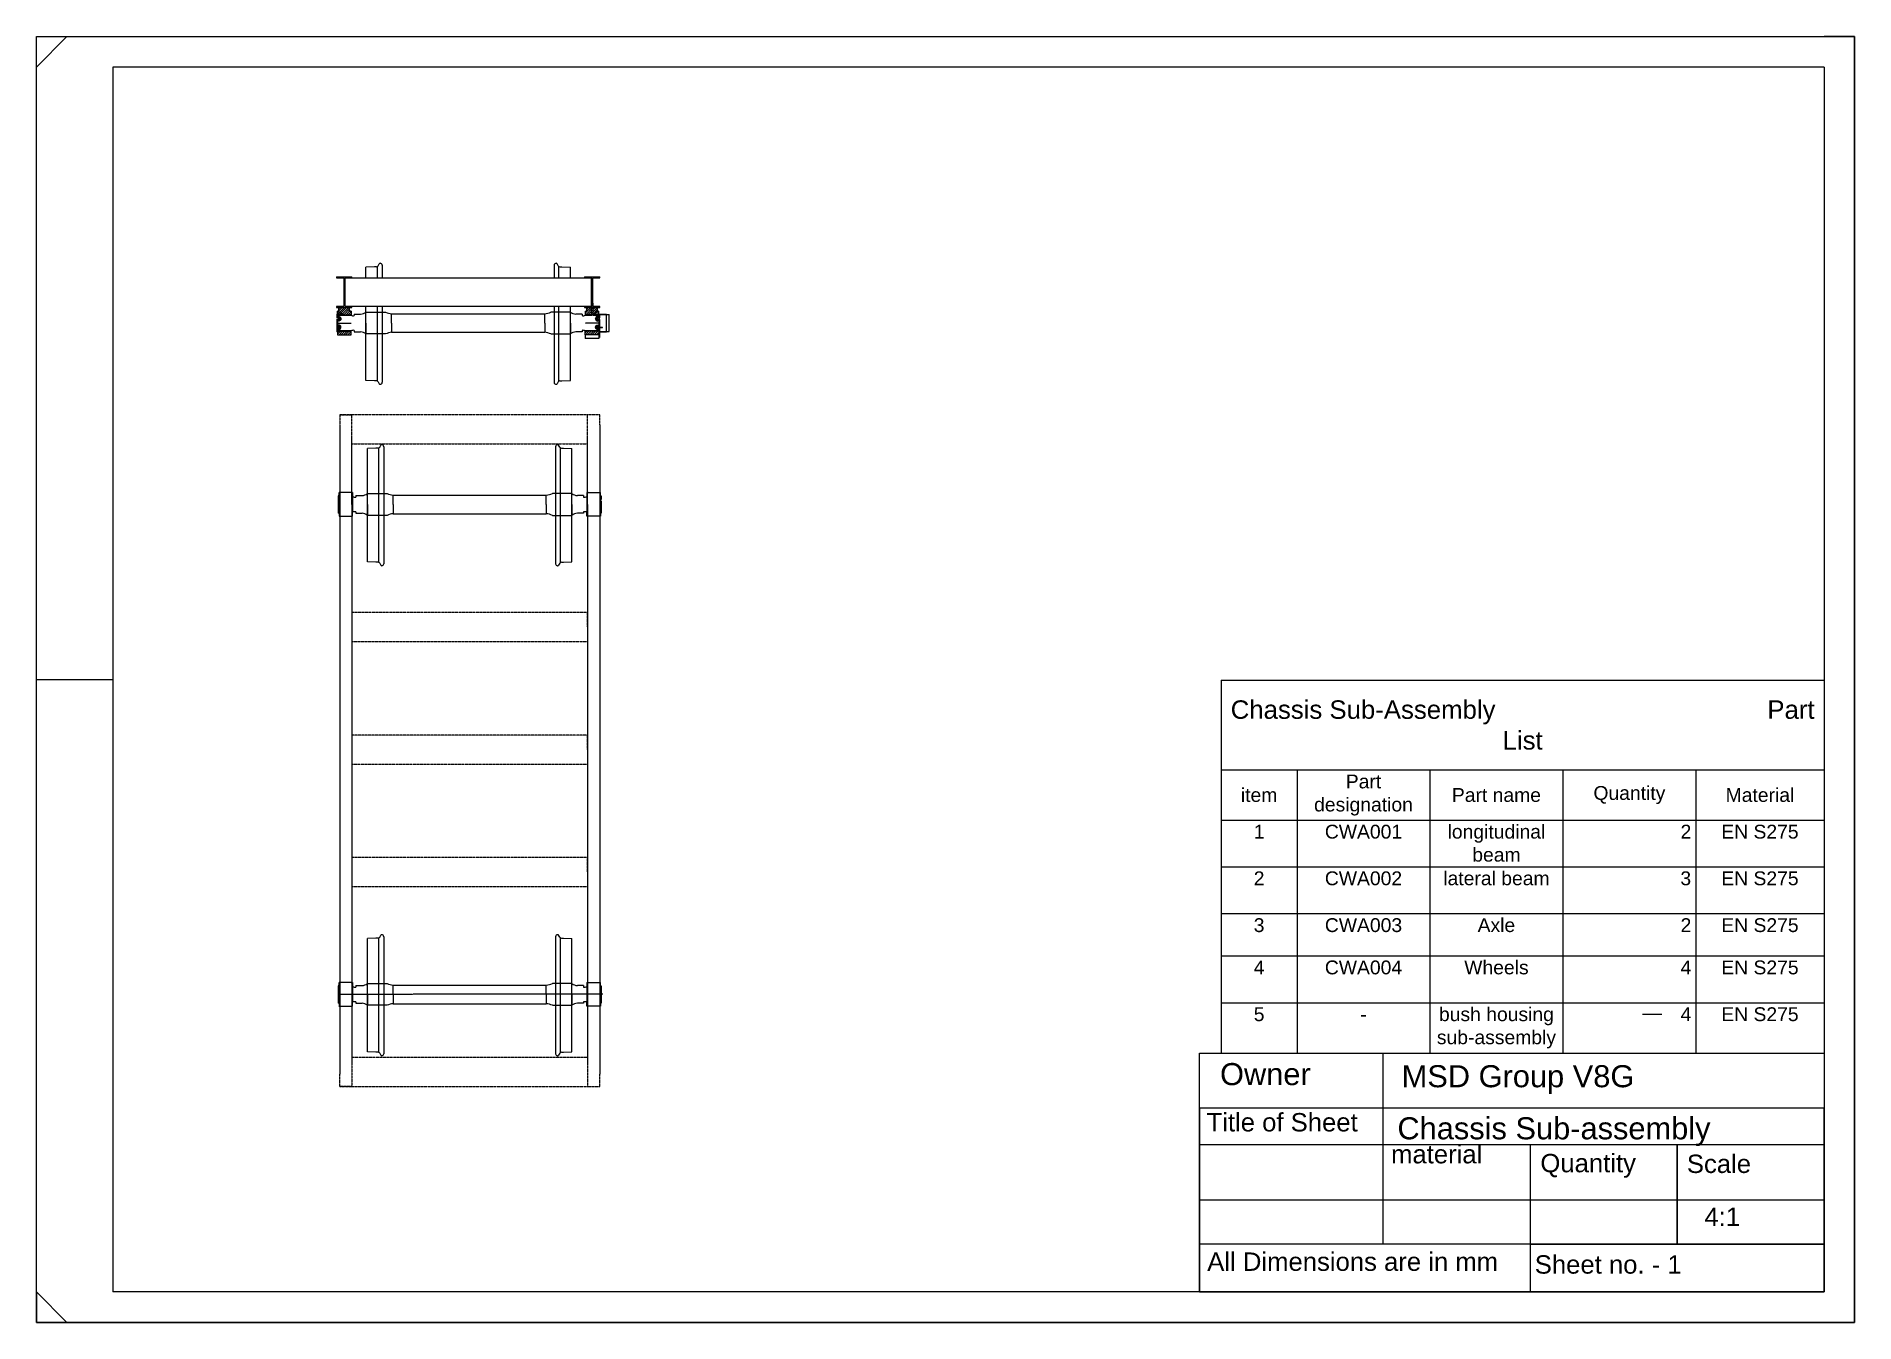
# Model space of a CAD drawing. Header units: millimetres. Extents: x -20242 to 39158, y -15780 to 26220.
import ezdxf

# ---------------------------------------------------------------- set-up
doc = ezdxf.new("R2010")
doc.units = ezdxf.units.MM
for name, pattern in [('AM_ISO02W050x2', [3.75, 3, -0.75]), ('AM_ISO08W050', [18, 12, -1.5, 3, -1.5]), ('CENTER2', [28.575, 19.05, -3.175, 3.175, -3.175])]:
    doc.linetypes.add(name, pattern=pattern)
doc.styles.get("Standard").update_dxf_attribs({"font": 'arial.ttf'})
doc.dimstyles.new('ISO-25', dxfattribs={"dimtxt": 2.5, "dimasz": 2.5, "dimexe": 1.25, "dimexo": 0.625, "dimtad": 1, "dimtxsty": 'Standard', "dimcen": 2.5, "dimadec": 0, "dimazin": 0, "dimtfac": 1, "dimtmove": 0, "dimatfit": 3, "dimfxl": 1, "dimarcsym": 0})
pattern_1 = [(135, (-13419.83, 9812.398), (-8.980256, -8.980256), [])]
pattern_2 = [(45, (-13419.83, 9812.4), (-35.92102, 35.92102), [])]
pattern_3 = [(45, (-13423.616, 9812.4), (-35.92102, 35.92102), [])]
pattern_4 = [(45, (-13419.83, 9812.398), (-8.980256, 8.980256), [])]

msp = doc.modelspace()

# ---------------------------------------------------------------- texts
at = {"attachment_point": 1}
for s, width, heights, insert, char_height in [(' Owner', 5061.7645, [0], (18147.499, -7305.295), 720), ('MSD Group V8G', 11273.93063, [0], (24359.665, -7374.261), 720), ('Title of Sheet', 5475.90919, [0], (17986.443, -8937.492), 600), ('Chassis Sub-assembly', 11411.97886, [0], (24221.617, -9075.424), 720), ('material', 4543.76282, [0], (24014.545, -9980.091), 600), ('Quantity', 4026.40362, [0], (28892.245, -10270.836), 600), ('Scale', 4141.44354, [0], (33677.914, -10293.825), 600), ('\\pxi-3,l4,t4;4:1', 4094.71289, [0], (33651.908, -12022.818), 600), ('All Dimensions are in mm', 11584.58807, [0], (18009.451, -13489.253), 600), ('Sheet no. - 1', 8720.04007, [217.29], (28708.181, -13581.208), 600)]:
    msp.add_mtext_dynamic_manual_height_columns(s, width=width, gutter_width=1500, heights=heights, dxfattribs=dict(at, insert=insert, char_height=char_height))

# ---------------------------------------------------------------- blocks, each defined once
blk = doc.blocks.new('*U241')
at = {"color": 0, "linetype": 'CENTER2', "transparency": 16777216}
blk.add_line((97, 60), (-97, -60), dxfattribs=at)
blk = doc.blocks.new('*U243')
at = {"color": 0, "linetype": 'CENTER2', "transparency": 16777216}
blk.add_line((227.5, 0), (-227.5, 0), dxfattribs=at)
blk = doc.blocks.new('*D249')
at = {"color": 0, "lineweight": -2, "transparency": 16777216}
for p, q in [((-1843, 17145), (-1621, 17145)), ((-1623, 17142), (-1623, 16579)), ((-1843, 16577), (-1621, 16577))]:
    blk.add_line(p, q, dxfattribs=at)
at = {"color": 0, "transparency": 16777216}
for points in [[(-1623, 17142), (-1622, 17142), (-1623, 17145)], [(-1623, 16579), (-1622, 16579), (-1623, 16577)]]:
    blk.add_solid(points, dxfattribs=at)
at = {"layer": 'Defpoints', "color": 0, "transparency": 16777216}
for p in [(-1843, 17145), (-1843, 16577), (-1623, 16577)]:
    blk.add_point(p, dxfattribs=at)
at = {"color": 0, "transparency": 16777216, "insert": (-1624, 16861), "char_height": 2.5, "attachment_point": 5, "rotation": 90}
blk.add_mtext('142', dxfattribs=at)
blk = doc.blocks.new('*D246')
at = {"color": 0, "lineweight": -2, "transparency": 16777216}
for p, q in [((-1859, 17141), (-1527, 17141)), ((-1528, 16583), (-1528, 17138)), ((-1859, 16581), (-1527, 16581))]:
    blk.add_line(p, q, dxfattribs=at)
at = {"color": 0, "transparency": 16777216}
for points in [[(-1529, 17138), (-1528, 17138), (-1528, 17141)], [(-1529, 16583), (-1528, 16583), (-1528, 16581)]]:
    blk.add_solid(points, dxfattribs=at)
at = {"layer": 'Defpoints', "color": 0, "transparency": 16777216}
for p in [(-1859, 17141), (-1528, 17141), (-1859, 16581)]:
    blk.add_point(p, dxfattribs=at)
at = {"color": 0, "transparency": 16777216, "insert": (-1530, 16861), "char_height": 2.5, "attachment_point": 5, "rotation": 90}
blk.add_mtext('140', dxfattribs=at)
blk = doc.blocks.new('*D250')
at = {"color": 0, "lineweight": -2, "transparency": 16777216}
for p, q in [((-1863, 16576), (-1863, 16387)), ((-1861, 16388), (-1846, 16388)), ((-1843, 16576), (-1843, 16387))]:
    blk.add_line(p, q, dxfattribs=at)
at = {"color": 0, "transparency": 16777216}
for points in [[(-1861, 16389), (-1861, 16388), (-1863, 16388)], [(-1846, 16389), (-1846, 16388), (-1843, 16388)]]:
    blk.add_solid(points, dxfattribs=at)
at = {"layer": 'Defpoints', "color": 0, "transparency": 16777216}
for p in [(-1863, 16577), (-1843, 16577), (-1843, 16388)]:
    blk.add_point(p, dxfattribs=at)
at = {"color": 0, "transparency": 16777216, "insert": (-1853, 16390), "char_height": 2.5, "attachment_point": 5}
blk.add_mtext('20', dxfattribs=at)
blk = doc.blocks.new('*D251')
at = {"color": 0, "lineweight": -2, "transparency": 16777216}
for p, q in [((-2101, 17118), (-2101, 17509)), ((-2098, 17508), (-2058, 17508)), ((-2056, 17118), (-2056, 17509))]:
    blk.add_line(p, q, dxfattribs=at)
at = {"color": 0, "transparency": 16777216}
for points in [[(-2098, 17508), (-2098, 17507), (-2101, 17508)], [(-2058, 17508), (-2058, 17507), (-2056, 17508)]]:
    blk.add_solid(points, dxfattribs=at)
at = {"layer": 'Defpoints', "color": 0, "transparency": 16777216}
for p in [(-2056, 17508), (-2101, 17118), (-2056, 17118)]:
    blk.add_point(p, dxfattribs=at)
at = {"color": 0, "transparency": 16777216, "insert": (-2078, 17510), "char_height": 2.5, "attachment_point": 5}
blk.add_mtext('12', dxfattribs=at)
blk = doc.blocks.new('*D247')
at = {"color": 0, "lineweight": -2, "transparency": 16777216}
for p, q in [((-1889, 16728), (-1745, 16728)), ((-1889, 16709), (-1745, 16709)), ((-1746, 16711), (-1746, 16726))]:
    blk.add_line(p, q, dxfattribs=at)
at = {"color": 0, "transparency": 16777216}
for points in [[(-1746, 16726), (-1746, 16726), (-1746, 16728)], [(-1746, 16711), (-1746, 16711), (-1746, 16709)]]:
    blk.add_solid(points, dxfattribs=at)
at = {"layer": 'Defpoints', "color": 0, "transparency": 16777216}
for p in [(-1890, 16728), (-1890, 16709), (-1746, 16728)]:
    blk.add_point(p, dxfattribs=at)
at = {"color": 0, "transparency": 16777216, "insert": (-1748, 16718), "char_height": 2.5, "attachment_point": 5, "rotation": 90}
blk.add_mtext('5', dxfattribs=at)
blk = doc.blocks.new('*U244')
at = {"color": 0, "linetype": 'CENTER2', "transparency": 16777216}
blk.add_line((-97, 60), (97, -60), dxfattribs=at)
blk = doc.blocks.new('*U245')
at = {"color": 0, "linetype": 'CENTER2', "transparency": 16777216}
blk.add_line((-227.5, 0), (227.5, 0), dxfattribs=at)
blk = doc.blocks.new('*D248')
at = {"color": 0, "lineweight": -2, "transparency": 16777216}
for p, q in [((-2311, 16474), (-2311, 16357)), ((-1869, 16358), (-2309, 16358)), ((-1867, 16474), (-1867, 16357))]:
    blk.add_line(p, q, dxfattribs=at)
at = {"color": 0, "transparency": 16777216}
for points in [[(-2309, 16359), (-2309, 16358), (-2311, 16358)], [(-1869, 16359), (-1869, 16358), (-1867, 16358)]]:
    blk.add_solid(points, dxfattribs=at)
at = {"layer": 'Defpoints', "color": 0, "transparency": 16777216}
for p in [(-2311, 16475), (-2311, 16358), (-1867, 16475)]:
    blk.add_point(p, dxfattribs=at)
at = {"color": 0, "transparency": 16777216, "insert": (-2089, 16361), "char_height": 2.5, "attachment_point": 5}
blk.add_mtext('444,21', dxfattribs=at)
blk = doc.blocks.new('*T270')
at = {"color": 0, "linetype": 'ByBlock', "lineweight": -2, "transparency": 16777216}
for p, q in [((0, 0), (19692, 0)), ((0, 0), (0, -12177)), ((19692, 0), (19692, -12177)), ((0, -2931), (19692, -2931)), ((2475, -2931), (2475, -12177)), ((6818, -2931), (6818, -12177)), ((11162, -2931), (11162, -12177)), ((15506, -2931), (15506, -12177)), ((0, -4570), (19692, -4570)), ((0, -6093), (19692, -6093)), ((0, -7622), (19692, -7622)), ((0, -9002), (19692, -9002)), ((0, -10531), (19692, -10531)), ((0, -12177), (19692, -12177))]:
    blk.add_line(p, q, dxfattribs=at)
at = {"color": 0, "transparency": 16777216}
for s, insert, char_height, width, attachment_point in [('Chassis Sub-Assembly                                      Part List', (9846, -1466), 602.3, 19390.68, 5), ('item', (1237, -3751), 451.7, 2173.38, 5), ('Part designation', (4647, -3751), 451.72, 4042.82, 5), ('Part name', (8990, -3751), 451.7, 4042.82, 5), ('Quantity', (13334, -3751), 451.7, 4042.82, 5), ('Material', (17599, -3751), 451.7, 3884.23, 5), ('1', (1237, -4720), 452, 2173.38, 2), ('CWA001', (4647, -4720), 451.7, 4042.82, 2), ('longitudinal beam ', (8990, -4720), 451.72, 4042.82, 2), ('2', (15356, -4720), 452, 4042.82, 3), ('EN S275', (17599, -4720), 451.7, 3884.23, 2), ('2', (1237, -6243), 452, 2173.38, 2), ('CWA002', (4647, -6243), 451.7, 4042.82, 2), ('lateral beam', (8990, -6243), 451.72, 4042.82, 2), ('                     3', (13334, -6243), 451.72, 4042.82, 2), ('EN S275', (17599, -6243), 451.7, 3884.23, 2), ('3', (1237, -7772), 452, 2173.38, 2), ('CWA003', (4647, -7772), 451.7, 4042.82, 2), ('Axle', (8990, -7772), 451.7, 4042.82, 2), ('2', (15356, -7772), 452, 4042.82, 3), ('EN S275', (17599, -7772), 451.7, 3884.23, 2), ('4', (1237, -9153), 452, 2173.38, 2), ('CWA004', (4647, -9153), 451.7, 4042.82, 2), ('Wheels', (8990, -9153), 451.7, 4042.82, 2), ('4', (15356, -9153), 452, 4042.82, 3), ('EN S275', (17599, -9153), 451.7, 3884.23, 2), ('5', (1237, -10681), 452, 2173.38, 2), ('bush housing sub-assembly', (8990, -10681), 451.72, 4042.82, 2), ('4', (15356, -10681), 452, 4042.82, 3), ('EN S275', (17599, -10681), 451.7, 3884.23, 2), ('-', (4647, -10681), 452, 4042.82, 2)]:
    blk.add_mtext(s, dxfattribs=dict(at, insert=insert, char_height=char_height, width=width, attachment_point=attachment_point))

# ---------------------------------------------------------------- dimensions: what is measured, and where the dimension line sits
dim = msp.add_linear_dim(base=(-2055.546, 17507.78), p1=(-2100.51, 17117.843), p2=(-2055.546, 17117.843), text='12', dimstyle='ISO-25')
dim.commit()
dim.dimension.update_dxf_attribs({"geometry": '*D251', "text_midpoint": (-2078.028, 17509.66)})
for base, p1, p2, text, picture, middle in [((-1746.019, 16728.316), (-1890.012, 16708.645), (-1890.012, 16728.316), '5', '*D247', (-1747.915, 16718.481)), ((-1528.138, 17140.586), (-1859.207, 16580.641), (-1859.207, 17140.586), '140', '*D246', (-1530.039, 16860.613)), ((-1622.554, 16576.641), (-1843.207, 17144.586), (-1843.207, 16576.641), '142', '*D249', (-1624.435, 16860.613))]:
    dim = msp.add_linear_dim(base=base, p1=p1, p2=p2, angle=90, text=text, dimstyle='ISO-25')
    dim.commit()
    dim.dimension.update_dxf_attribs({"geometry": picture, "text_midpoint": middle})
for base, p1, p2, picture, middle in [((-2311.207, 16358.479), (-1866.993, 16474.906), (-2311.207, 16474.906), '*D248', (-2089.1, 16360.606)), ((-1843.207, 16388.257), (-1863.207, 16576.641), (-1843.207, 16576.641), '*D250', (-1853.207, 16390.158))]:
    dim = msp.add_linear_dim(base=base, p1=p1, p2=p2, dimstyle='ISO-25')
    dim.commit()
    dim.dimension.update_dxf_attribs({"geometry": picture, "text_midpoint": middle})

# ---------------------------------------------------------------- hatches: boundary and pattern name
h = msp.add_hatch()
h.set_pattern_fill('ANSI31', color=256, scale=16)
h.set_pattern_definition(pattern_2)
h.paths.add_polyline_path([(-10376.207, 17129.203), (-10390.207, 17129.203), (-10390.207, 17140.586), (-10403.207, 17140.586), (-10403.207, 17246.266), (-10400.38, 17246.266), (-10394.427, 17240.314), (-10214.868, 17129.203)])
h = msp.add_hatch()
h.set_pattern_fill('ANSI31', color=256, scale=16)
h.set_pattern_definition(pattern_2)
h.paths.add_polyline_path([(-10361.869, 17246.266), (-10359.207, 17246.266), (-10359.207, 17366.266), (-10007.207, 17366.266), (-10007.207, 17246.266), (-9993.207, 17246.266), (-9972.134, 17246.266), (-9959.207, 17246.266), (-9959.207, 17129.203), (-9976.207, 17129.203), (-9990.207, 17129.203), (-10188.263, 17129.203), (-10367.821, 17240.314)])
h = msp.add_hatch()
h.set_pattern_fill('ANSI31', color=256, scale=16)
h.set_pattern_definition(pattern_2)
h.paths.add_polyline_path([(-1908.546, 17246.266), (-1911.207, 17246.266), (-1911.207, 17366.266), (-2263.207, 17366.266), (-2263.207, 17246.266), (-2277.207, 17246.266), (-2298.281, 17246.266), (-2311.207, 17246.266), (-2311.207, 17129.203), (-2294.207, 17129.203), (-2280.207, 17129.203), (-2082.152, 17129.203), (-1902.593, 17240.314)])
h = msp.add_hatch()
h.set_pattern_fill('ANSI31', color=256, scale=16)
h.set_pattern_definition(pattern_2)
h.paths.add_polyline_path([(-1894.207, 17129.203), (-1880.207, 17129.203), (-1880.207, 17140.586), (-1867.207, 17140.586), (-1867.207, 17246.266), (-1870.035, 17246.266), (-1875.987, 17240.314), (-2055.546, 17129.203)])
h = msp.add_hatch()
h.set_pattern_fill('ANSI31', color=256, scale=4)
h.set_pattern_definition(pattern_4)
edge = h.paths.add_edge_path()
edge.add_line((-10370.431, 17012.536), (-10370.431, 16992.633))
edge.add_line((-10370.431, 16992.633), (-10380.413, 16992.633))
edge.add_line((-10380.413, 16992.633), (-10385.487, 16989.886))
edge.add_line((-10385.487, 16989.886), (-10407.207, 16989.886))
edge.add_line((-10407.207, 16989.886), (-10407.207, 16986.711))
edge.add_line((-10407.207, 16986.711), (-10407.207, 16940.765))
edge.add_spline(control_points=[(-10407.207, 16940.765), (-10379.424, 16940.765), (-10347.796, 16915.482), (-10318.699, 16939.501), (-10279.481, 16992.593), (-10304.783, 17011.555), (-10304.783, 17058.328), (-10357.917, 17083.61), (-10407.207, 17052.007)], knot_values=[0, 0, 0, 0, 1, 2, 3, 4, 5, 6, 6, 6, 6], degree=3, periodic=0)
edge.add_line((-10407.207, 17052.007), (-10407.207, 17018.461))
edge.add_line((-10407.207, 17018.461), (-10407.207, 17015.286))
edge.add_line((-10407.207, 17015.286), (-10385.487, 17015.286))
edge.add_line((-10385.487, 17015.286), (-10380.407, 17012.536))
edge.add_line((-10380.407, 17012.536), (-10370.431, 17012.536))
h = msp.add_hatch()
h.set_pattern_fill('ANSI31', color=256, scale=4)
h.set_pattern_definition(pattern_4)
edge = h.paths.add_edge_path()
edge.add_spline(control_points=[(-10407.207, 16669.165), (-10357.917, 16637.562), (-10304.783, 16662.845), (-10304.783, 16709.617), (-10279.481, 16728.579), (-10318.699, 16781.672), (-10347.796, 16805.69), (-10379.424, 16780.408), (-10407.207, 16780.408)], knot_values=[0, 0, 0, 0, 1, 2, 3, 4, 5, 6, 6, 6, 6], degree=3, periodic=0)
edge.add_line((-10407.207, 16780.408), (-10407.207, 16731.286))
edge.add_line((-10407.207, 16731.286), (-10385.487, 16731.286))
edge.add_line((-10385.487, 16731.286), (-10380.407, 16728.536))
edge.add_line((-10380.407, 16728.536), (-10380.407, 16708.636))
edge.add_line((-10380.407, 16708.636), (-10385.487, 16705.886))
edge.add_line((-10385.487, 16705.886), (-10407.207, 16705.886))
edge.add_line((-10407.207, 16705.886), (-10407.207, 16669.165))
h = msp.add_hatch()
h.set_pattern_fill('ANSI31', color=256, scale=4, angle=90)
h.set_pattern_definition(pattern_1)
h.paths.add_polyline_path([(-10169.904, 17117.843), (-10169.904, 17129.203), (-9976.207, 17129.203), (-9959.207, 17129.203), (-9959.207, 17117.843), (-9976.207, 17117.843)])
h.paths.add_polyline_path([(-10403.207, 17117.843), (-10403.194, 17129.203), (-10214.868, 17129.203), (-10214.868, 17117.843)])
h = msp.add_hatch()
h.set_pattern_fill('ANSI31', color=256, scale=4, angle=90)
h.set_pattern_definition(pattern_1)
h.paths.add_polyline_path([(-10403.194, 17140.586), (-10390.207, 17140.586), (-10390.207, 17129.203), (-10214.868, 17129.203), (-10205.689, 17123.523), (-10214.868, 17117.843), (-10390.207, 17117.843), (-10403.194, 17117.843)])
h = msp.add_hatch()
h.set_pattern_fill('ANSI31', color=256, scale=4, angle=90)
h.set_pattern_definition(pattern_1)
h.paths.add_polyline_path([(-2100.51, 17117.843), (-2100.51, 17129.203), (-2294.207, 17129.203), (-2311.207, 17129.203), (-2311.207, 17117.843), (-2294.207, 17117.843)])
h.paths.add_polyline_path([(-1867.207, 17117.843), (-1867.22, 17129.203), (-2055.546, 17129.203), (-2055.546, 17117.843)])
h = msp.add_hatch()
h.set_pattern_fill('ANSI31', color=256, scale=4, angle=90)
h.set_pattern_definition(pattern_1)
h.paths.add_polyline_path([(-1867.22, 17140.586), (-1880.207, 17140.586), (-1880.207, 17129.203), (-2055.546, 17129.203), (-2064.725, 17123.523), (-2055.546, 17117.843), (-1880.207, 17117.843), (-1867.22, 17117.843)])
h = msp.add_hatch()
h.set_pattern_fill('ANSI31', color=256, scale=4)
h.set_pattern_definition(pattern_4)
edge = h.paths.add_edge_path()
edge.add_spline(control_points=[(-1863.207, 16940.765), (-1890.99, 16940.765), (-1922.618, 16915.482), (-1951.716, 16939.501), (-1990.934, 16992.593), (-1965.632, 17011.555), (-1965.632, 17058.328), (-1912.497, 17083.61), (-1863.207, 17052.007)], knot_values=[0, 0, 0, 0, 1, 2, 3, 4, 5, 6, 6, 6, 6], degree=3, periodic=0)
edge.add_line((-1863.207, 17052.007), (-1863.207, 17015.286))
edge.add_line((-1863.207, 17015.286), (-1884.927, 17015.286))
edge.add_line((-1884.927, 17015.286), (-1890.007, 17012.536))
edge.add_line((-1890.007, 17012.536), (-1890.007, 16992.636))
edge.add_line((-1890.007, 16992.636), (-1884.927, 16989.886))
edge.add_line((-1884.927, 16989.886), (-1863.207, 16989.886))
edge.add_line((-1863.207, 16989.886), (-1863.207, 16940.765))
h = msp.add_hatch()
h.set_pattern_fill('ANSI31', color=256, scale=4)
h.set_pattern_definition(pattern_4)
edge = h.paths.add_edge_path()
edge.add_line((-1900.023, 16728.521), (-1890.037, 16728.521))
edge.add_line((-1890.037, 16728.521), (-1884.927, 16731.286))
edge.add_line((-1884.927, 16731.286), (-1863.207, 16731.286))
edge.add_line((-1863.207, 16731.286), (-1863.207, 16780.408))
edge.add_spline(control_points=[(-1863.207, 16780.408), (-1890.99, 16780.408), (-1922.618, 16805.69), (-1951.716, 16781.672), (-1990.934, 16728.579), (-1965.632, 16709.617), (-1965.632, 16662.845), (-1912.497, 16637.562), (-1863.207, 16669.165)], knot_values=[0, 0, 0, 0, 1, 2, 3, 4, 5, 6, 6, 6, 6], degree=3, periodic=0)
edge.add_line((-1863.207, 16669.165), (-1863.207, 16705.886))
edge.add_line((-1863.207, 16705.886), (-1884.927, 16705.886))
edge.add_line((-1884.927, 16705.886), (-1890.145, 16708.711))
edge.add_line((-1890.145, 16708.711), (-1900.023, 16708.711))
edge.add_line((-1900.023, 16708.711), (-1900.023, 16728.521))
h = msp.add_hatch()
h.set_pattern_fill('ANSI31', color=256, scale=16)
h.set_pattern_definition(pattern_3)
h.paths.add_polyline_path([(-10403.315, 16580.63), (-10390.207, 16580.586), (-10390.207, 16591.969), (-9959.207, 16591.969), (-9959.207, 16474.906), (-10403.421, 16474.906)])
h = msp.add_hatch()
h.set_pattern_fill('ANSI31', color=256, scale=4, angle=90)
h.set_pattern_definition(pattern_1)
h.paths.add_polyline_path([(-10390.207, 16580.586), (-10403.207, 16580.613), (-10403.207, 16603.356), (-10196.51, 16603.329), (-10214.868, 16591.969), (-10390.207, 16591.969)])
h = msp.add_hatch()
h.set_pattern_fill('ANSI31', color=256, scale=4, angle=90)
h.set_pattern_definition(pattern_1)
h.paths.add_polyline_path([(-10390.207, 16584.586), (-10403.207, 16584.586), (-10403.207, 16603.329), (-9959.207, 16603.329), (-9959.207, 16591.969), (-10390.207, 16591.969)])
h = msp.add_hatch()
h.set_pattern_fill('ANSI31', color=256, scale=16)
h.set_pattern_definition(pattern_3)
h.paths.add_polyline_path([(-1867.1, 16580.63), (-1883.993, 16580.586), (-1883.993, 16591.969), (-2314.993, 16591.969), (-2314.993, 16474.906), (-1866.993, 16474.906)])
h = msp.add_hatch()
h.set_pattern_fill('ANSI31', color=256, scale=4, angle=90)
h.set_pattern_definition(pattern_1)
h.paths.add_polyline_path([(-1880.207, 16584.586), (-1867.207, 16584.586), (-1867.207, 16603.329), (-2311.207, 16603.329), (-2311.207, 16591.969), (-1880.207, 16591.969)])
h = msp.add_hatch()
h.set_pattern_fill('ANSI31', color=256, scale=4, angle=90)
h.set_pattern_definition(pattern_1)
h.paths.add_polyline_path([(-1880.207, 16580.586), (-1867.207, 16580.613), (-1867.207, 16603.356), (-2073.904, 16603.329), (-2055.546, 16591.969), (-1880.207, 16591.969)])

# ---------------------------------------------------------------- linework, layer by layer
for p, q in [((-20241.693, 25219.909), (-19241.693, 26219.909)), ((-17741.693, 25219.909), (-17741.693, 24219.909)), ((-9197.207, 18695.786), (-9475.207, 18681.898)), ((-9475.207, 18333.71), (-9475.207, 18681.898)), ((-9130.838, 18695.786), (-9197.207, 18695.786)), ((-9098.838, 18333.736), (-9098.838, 18704.361)), ((-9075.412, 18727.786), (-9038.65, 18791.46)), ((-9038.65, 18791.46), (-9031.386, 18804.041)), ((-8943.207, 18745.786), (-8943.207, 18333.747)), ((-3327.207, 18745.786), (-3327.207, 18334.146)), ((-3231.765, 18791.46), (-3239.028, 18804.041)), ((-3195.002, 18727.786), (-3231.765, 18791.46)), ((-3171.577, 18334.157), (-3171.577, 18704.361)), ((-3139.577, 18695.786), (-3073.207, 18695.786)), ((-3073.207, 18695.786), (-2795.207, 18681.898)), ((-2795.207, 18334.184), (-2795.207, 18681.898)), ((-10433.679, 18366.462), (-9933.679, 18366.462)), ((-10433.679, 18366.462), (-10433.679, 18341.662)), ((-10425.679, 18333.662), (-10215.919, 18333.662)), ((-10195.919, 18313.662), (-10195.919, 17419.262)), ((-10171.479, 18313.662), (-10171.479, 17419.262)), ((-10151.479, 18333.662), (-2114.408, 18334.232)), ((-10151.479, 18333.662), (-9941.679, 18333.662)), ((-10151.479, 17399.262), (-10151.479, 18333.662)), ((-9933.679, 18341.662), (-9933.679, 18366.462)), ((-2332.168, 18367.032), (-1832.168, 18367.032)), ((-2332.168, 18367.032), (-2332.168, 18342.232)), ((-2324.168, 18334.232), (-2114.408, 18334.232)), ((-2114.408, 18334.232), (-2114.408, 17399.832)), ((-2094.408, 18314.232), (-2094.408, 17419.832)), ((-2069.968, 18314.232), (-2069.968, 17419.832)), ((-2049.968, 18334.232), (-1840.168, 18334.232)), ((-1832.168, 18342.232), (-1832.168, 18367.032)), ((-10433.679, 17391.262), (-10433.679, 17366.462)), ((-10433.679, 17366.462), (-9933.679, 17366.462)), ((-10215.919, 17399.262), (-10425.679, 17399.262)), ((-10403.207, 17140.586), (-10403.207, 17246.266)), ((-10359.207, 17246.266), (-10403.207, 17246.266)), ((-10392.986, 17247.654), (-10401.137, 17252.698)), ((-10394.427, 17240.314), (-10397.891, 17246.313)), ((-10394.427, 17240.314), (-10205.689, 17123.523)), ((-10367.821, 17240.314), (-10394.427, 17240.314)), ((-10367.821, 17240.314), (-10364.411, 17246.221)), ((-10367.821, 17240.314), (-10179.083, 17123.523)), ((-10359.207, 17246.266), (-10359.207, 17366.266)), ((-10359.207, 17366.266), (-10007.207, 17366.266)), ((-2114.408, 17399.832), (-10151.479, 17399.262)), ((-9941.679, 17399.262), (-10151.479, 17399.262)), ((-10007.207, 17246.266), (-10007.207, 17366.266)), ((-10007.207, 17246.266), (-9993.207, 17246.266)), ((-9972.134, 17246.266), (-9993.207, 17246.266)), ((-9959.207, 17246.266), (-9972.134, 17246.266)), ((-9959.207, 17246.266), (-9959.207, 17129.203)), ((-9933.679, 17366.462), (-9933.679, 17391.262)), ((-9475.207, 14988.475), (-9475.207, 17399.31)), ((-9098.838, 14966.012), (-9098.838, 17399.336)), ((-8943.207, 17399.347), (-8943.207, 14924.586)), ((-3327.207, 17399.746), (-3327.207, 14924.586)), ((-3171.577, 14966.012), (-3171.577, 17399.757)), ((-2795.207, 14988.475), (-2795.207, 17399.784)), ((-2332.168, 17391.832), (-2332.168, 17367.032)), ((-2332.168, 17367.032), (-1832.168, 17367.032)), ((-2114.408, 17399.832), (-2324.168, 17399.832)), ((-2311.207, 17246.266), (-2311.207, 17129.203)), ((-2311.207, 17246.266), (-2298.281, 17246.266)), ((-2298.281, 17246.266), (-2277.207, 17246.266)), ((-2263.207, 17246.266), (-2277.207, 17246.266)), ((-2263.207, 17246.266), (-2263.207, 17366.266)), ((-1911.207, 17366.266), (-2263.207, 17366.266)), ((-1902.593, 17240.314), (-2091.331, 17123.523)), ((-1875.987, 17240.314), (-2064.725, 17123.523)), ((-1840.168, 17399.832), (-2049.968, 17399.832)), ((-1911.207, 17246.266), (-1911.207, 17366.266)), ((-1911.207, 17246.266), (-1867.207, 17246.266)), ((-1902.593, 17240.314), (-1906.004, 17246.221)), ((-1902.593, 17240.314), (-1875.987, 17240.314)), ((-1877.429, 17247.654), (-1869.277, 17252.698)), ((-1875.987, 17240.314), (-1872.524, 17246.313)), ((-1867.207, 17140.586), (-1867.207, 17246.266)), ((-1832.168, 17367.032), (-1832.168, 17391.832)), ((-10431.207, 16860.586), (-10434.783, 16860.586)), ((-10431.207, 17025.446), (-10431.207, 17022.589)), ((-10427.207, 17144.586), (-10427.508, 17015.286)), ((-10407.207, 17144.586), (-10427.207, 17144.586)), ((-10427.184, 16986.711), (-10427.207, 16979.726)), ((-10427.207, 16979.726), (-10427.207, 16860.586)), ((-10427.207, 16860.586), (-10427.207, 16576.641)), ((-10427.184, 16989.886), (-10427.184, 16986.711)), ((-10407.207, 16860.586), (-10411.207, 16860.586)), ((-10407.207, 17144.586), (-10407.207, 17117.843)), ((-10407.207, 17117.843), (-10407.207, 17018.461)), ((-10407.207, 17117.586), (-10407.207, 17018.461)), ((-10407.207, 17117.586), (-9959.207, 17117.586)), ((-10407.207, 17117.586), (-9959.207, 17117.586)), ((-10407.207, 17117.586), (-9959.207, 17117.586)), ((-10407.207, 17117.586), (-10407.207, 17018.461)), ((-10407.207, 17018.461), (-10407.207, 17015.286)), ((-10407.207, 16989.886), (-10407.207, 16986.711)), ((-10407.207, 16986.711), (-10407.207, 16603.586)), ((-10407.207, 16986.711), (-10407.207, 16603.586)), ((-10407.207, 16986.711), (-10407.207, 16576.641)), ((-10403.207, 17117.843), (-10403.181, 17140.586)), ((-10390.207, 17140.586), (-10403.207, 17140.586)), ((-10390.207, 17117.843), (-10403.207, 17117.843)), ((-10390.207, 17129.203), (-10390.207, 17140.586)), ((-10390.207, 17129.203), (-10376.207, 17129.203)), ((-10376.207, 17117.843), (-10390.207, 17117.843)), ((-10380.432, 17012.536), (-10370.431, 17012.536)), ((-10380.432, 16992.633), (-10370.431, 16992.633)), ((-10380.432, 16728.54), (-10370.431, 16728.54)), ((-10380.432, 16708.636), (-10370.431, 16708.636)), ((-10376.207, 17129.203), (-10214.868, 17129.203)), ((-10376.207, 17129.203), (-10214.868, 17129.203)), ((-10224.072, 17117.843), (-10376.207, 17117.843)), ((-10370.431, 17012.536), (-10370.431, 16992.633)), ((-10370.431, 16708.636), (-10370.431, 16728.54)), ((-10214.868, 17117.843), (-10224.072, 17117.843)), ((-10214.868, 17117.843), (-10214.868, 17123.523)), ((-10214.868, 17123.523), (-10205.689, 17123.523)), ((-10188.263, 17129.203), (-9990.207, 17129.203)), ((-10188.263, 17129.203), (-9990.207, 17129.203)), ((-10169.904, 17123.523), (-10179.083, 17123.523)), ((-10169.904, 17117.843), (-10169.904, 17123.523)), ((-9990.207, 17117.843), (-10169.904, 17117.843)), ((-9976.207, 17129.203), (-9990.207, 17129.203)), ((-9976.207, 17117.843), (-9990.207, 17117.843)), ((-9976.207, 17129.203), (-9959.207, 17129.203)), ((-9976.207, 17129.203), (-9959.207, 17129.203)), ((-9959.207, 17117.843), (-9976.207, 17117.843)), ((-9959.207, 17129.203), (-9959.207, 17117.843)), ((-9959.207, 17129.203), (-9959.207, 17117.843)), ((-9855.207, 17150.586), (-9651.207, 17150.586)), ((-9855.207, 17150.586), (-9855.207, 17100.586)), ((-9475.207, 17216.586), (-8835.207, 17216.586)), ((-9475.207, 16860.586), (-9475.207, 17216.586)), ((-9475.207, 16860.586), (-9475.207, 16504.586)), ((-8635.207, 16860.586), (-8635.207, 17164.586)), ((-8635.207, 17164.586), (-3635.207, 17164.586)), ((-8635.207, 16860.586), (-8635.207, 16556.586)), ((-3635.207, 16860.586), (-3635.207, 17164.586)), ((-3635.207, 16860.586), (-3635.207, 16556.586)), ((-2795.207, 17216.586), (-3435.207, 17216.586)), ((-2795.207, 16860.586), (-2795.207, 17216.586)), ((-2795.207, 16860.586), (-2795.207, 16504.586)), ((-2415.207, 17150.586), (-2619.207, 17150.586)), ((-2415.207, 17150.586), (-2415.207, 17100.586)), ((-2294.207, 17129.203), (-2311.207, 17129.203)), ((-2311.207, 17129.203), (-2311.207, 17117.843)), ((-2294.207, 17129.203), (-2311.207, 17129.203)), ((-2311.207, 17129.203), (-2311.207, 17117.843)), ((-2311.207, 17117.843), (-2294.207, 17117.843)), ((-1863.207, 17117.586), (-2311.207, 17117.586)), ((-1863.207, 17117.586), (-2311.207, 17117.586)), ((-1863.207, 17117.586), (-2311.207, 17117.586)), ((-2294.207, 17129.203), (-2280.207, 17129.203)), ((-2294.207, 17117.843), (-2280.207, 17117.843)), ((-2082.152, 17129.203), (-2280.207, 17129.203)), ((-2082.152, 17129.203), (-2280.207, 17129.203)), ((-2280.207, 17117.843), (-2100.51, 17117.843)), ((-2100.51, 17117.843), (-2100.51, 17123.523)), ((-2100.51, 17123.523), (-2091.331, 17123.523)), ((-2055.546, 17123.523), (-2064.725, 17123.523)), ((-1894.207, 17129.203), (-2055.546, 17129.203)), ((-1894.207, 17129.203), (-2055.546, 17129.203)), ((-2055.546, 17117.843), (-2055.546, 17123.523)), ((-2055.546, 17117.843), (-2046.342, 17117.843)), ((-2046.342, 17117.843), (-1894.207, 17117.843)), ((-1900.023, 16992.652), (-1900.023, 17012.462)), ((-1890.119, 17012.462), (-1900.023, 17012.462)), ((-1890.023, 16992.652), (-1900.023, 16992.652)), ((-1890.023, 16728.521), (-1900.023, 16728.521)), ((-1900.023, 16728.521), (-1900.023, 16708.711)), ((-1890.119, 16708.711), (-1900.023, 16708.711)), ((-1880.207, 17129.203), (-1894.207, 17129.203)), ((-1894.207, 17117.843), (-1880.207, 17117.843)), ((-1880.207, 17129.203), (-1880.207, 17140.586)), ((-1880.207, 17140.586), (-1867.207, 17140.586)), ((-1880.207, 17117.843), (-1867.207, 17117.843)), ((-1867.207, 17117.843), (-1867.233, 17140.586)), ((-1863.207, 17144.586), (-1863.207, 17117.843)), ((-1863.207, 17144.586), (-1843.207, 17144.586)), ((-1863.207, 17117.843), (-1863.207, 17018.461)), ((-1863.207, 17117.586), (-1863.207, 17018.461)), ((-1863.207, 17117.586), (-1863.207, 17018.461)), ((-1863.207, 17018.461), (-1863.207, 17015.286)), ((-1863.207, 16989.886), (-1863.207, 16986.711)), ((-1863.207, 16986.711), (-1863.207, 16603.586)), ((-1863.207, 16986.711), (-1863.207, 16603.586)), ((-1863.207, 16986.711), (-1863.207, 16576.641)), ((-1863.207, 16860.586), (-1859.207, 16860.586)), ((-1843.207, 17144.586), (-1843.207, 17025.446)), ((-1843.207, 16860.586), (-1843.207, 17144.532)), ((-1843.207, 16979.726), (-1843.207, 16860.586)), ((-1843.207, 16860.586), (-1843.207, 16576.641)), ((-1839.207, 16860.586), (-1835.632, 16860.586)), ((-10407.207, 16576.641), (-10427.207, 16576.641)), ((-10407.207, 16603.586), (-9959.207, 16603.586)), ((-10407.207, 16603.586), (-9959.207, 16603.586)), ((-10407.207, 16603.586), (-9959.207, 16603.586)), ((-10403.315, 16580.63), (-10403.421, 16474.906)), ((-10403.421, 16474.906), (-9959.207, 16474.906)), ((-9959.207, 16603.329), (-10403.207, 16603.329)), ((-10403.207, 16580.62), (-10403.207, 16603.329)), ((-10403.207, 16580.62), (-10390.207, 16580.586)), ((-10390.207, 16591.969), (-9959.207, 16591.969)), ((-10390.207, 16591.969), (-10390.207, 16580.586)), ((-10390.207, 16556.577), (-10390.207, 16556.563)), ((-9959.207, 16591.969), (-9959.207, 16603.329)), ((-9959.207, 16591.969), (-9959.207, 16603.329)), ((-9959.207, 16474.906), (-9959.207, 16591.969)), ((-9855.207, 16620.586), (-9855.207, 16570.586)), ((-9855.207, 16570.586), (-9651.207, 16570.586)), ((-8835.207, 16504.586), (-9475.207, 16504.586)), ((-8635.207, 16556.586), (-3635.207, 16556.586)), ((-3435.207, 16504.586), (-2795.207, 16504.586)), ((-2415.207, 16570.586), (-2619.207, 16570.586)), ((-2415.207, 16620.586), (-2415.207, 16570.586)), ((-1863.207, 16603.586), (-2311.207, 16603.586)), ((-1863.207, 16603.586), (-2311.207, 16603.586)), ((-1863.207, 16603.586), (-2311.207, 16603.586)), ((-2311.207, 16603.329), (-1867.207, 16603.329)), ((-2311.207, 16591.969), (-2311.207, 16603.329)), ((-2311.207, 16591.969), (-2311.207, 16603.329)), ((-1880.207, 16591.969), (-2311.207, 16591.969)), ((-2311.207, 16474.906), (-2311.207, 16591.969)), ((-1866.993, 16474.906), (-2311.207, 16474.906)), ((-1880.207, 16591.969), (-1880.207, 16580.586)), ((-1867.207, 16580.62), (-1880.207, 16580.586)), ((-1880.207, 16556.577), (-1880.207, 16556.563)), ((-1867.207, 16580.62), (-1867.207, 16603.329)), ((-1867.1, 16580.63), (-1866.993, 16474.906)), ((-1863.207, 16576.641), (-1843.207, 16576.641)), ((-9197.207, 14974.586), (-9475.207, 14988.475)), ((-9130.838, 14974.586), (-9197.207, 14974.586)), ((-9075.412, 14942.586), (-9038.65, 14878.912)), ((-9038.65, 14878.912), (-9031.386, 14866.331)), ((-9007.627, 14860.586), (-9007.207, 14860.586)), ((-3262.787, 14860.586), (-3263.207, 14860.586)), ((-3231.765, 14878.912), (-3239.028, 14866.331)), ((-3195.002, 14942.586), (-3231.765, 14878.912)), ((-3139.577, 14974.586), (-3073.207, 14974.586)), ((-3073.207, 14974.586), (-2795.207, 14988.475)), ((-10331.2, 13536.828), (-10331.2, 10550.166)), ((-9932.148, 10936.828), (-9932.148, 13136.828)), ((-2238.039, 10936.828), (-2238.039, 13136.828)), ((-1838.987, 13536.828), (-1838.987, 10550.166)), ((-9147.094, 12771.537), (-9425.094, 12757.649)), ((-9147.094, 12771.537), (-9425.094, 12757.649)), ((-9425.094, 9064.225), (-9425.094, 12757.649)), ((-9425.094, 9064.225), (-9425.094, 12757.649)), ((-9080.724, 12771.537), (-9147.094, 12771.537)), ((-9080.724, 12771.537), (-9147.094, 12771.537)), ((-9048.724, 9041.762), (-9048.724, 12780.111)), ((-9048.724, 9041.762), (-9048.724, 12780.111)), ((-9025.298, 12803.537), (-8988.536, 12867.211)), ((-9025.298, 12803.537), (-8988.536, 12867.211)), ((-8988.536, 12867.211), (-8981.273, 12879.792)), ((-8988.536, 12867.211), (-8981.273, 12879.792)), ((-8893.094, 12821.537), (-8893.094, 9000.337)), ((-8893.094, 12821.537), (-8893.094, 9000.337)), ((-3277.094, 12821.537), (-3277.094, 9000.337)), ((-3277.094, 12821.537), (-3277.094, 9000.337)), ((-3181.651, 12867.211), (-3188.915, 12879.792)), ((-3181.651, 12867.211), (-3188.915, 12879.792)), ((-3144.889, 12803.537), (-3181.651, 12867.211)), ((-3144.889, 12803.537), (-3181.651, 12867.211)), ((-3121.463, 9041.762), (-3121.463, 12780.111)), ((-3121.463, 9041.762), (-3121.463, 12780.111)), ((-3089.463, 12771.537), (-3023.094, 12771.537)), ((-3089.463, 12771.537), (-3023.094, 12771.537)), ((-3023.094, 12771.537), (-2745.094, 12757.649)), ((-3023.094, 12771.537), (-2745.094, 12757.649)), ((-2745.094, 9064.225), (-2745.094, 12757.649)), ((-2745.094, 9064.225), (-2745.094, 12757.649)), ((-10353.094, 11216.337), (-10353.094, 11322.017)), ((-10309.094, 11322.017), (-10353.094, 11322.017)), ((-10353.094, 11216.337), (-10353.094, 11322.017)), ((-10309.094, 11322.017), (-10353.094, 11322.017)), ((-9957.094, 11322.017), (-10309.094, 11322.017)), ((-9957.094, 11322.017), (-9943.094, 11322.017)), ((-9957.094, 11322.017), (-9943.094, 11322.017)), ((-9922.02, 11322.017), (-9943.094, 11322.017)), ((-9922.02, 11322.017), (-9943.094, 11322.017)), ((-9909.094, 11322.017), (-9922.02, 11322.017)), ((-9909.094, 11322.017), (-9922.02, 11322.017)), ((-9909.094, 11322.017), (-9909.094, 11204.954)), ((-9909.094, 11322.017), (-9909.094, 11204.954)), ((-9425.094, 11292.337), (-8785.094, 11292.337)), ((-9425.094, 10936.337), (-9425.094, 11292.337)), ((-9425.094, 11292.337), (-8785.094, 11292.337)), ((-9425.094, 10936.337), (-9425.094, 11292.337)), ((-2745.094, 11292.337), (-3385.094, 11292.337)), ((-2745.094, 11292.337), (-3385.094, 11292.337)), ((-2745.094, 10936.337), (-2745.094, 11292.337)), ((-2745.094, 10936.337), (-2745.094, 11292.337)), ((-2261.094, 11322.017), (-2261.094, 11204.954)), ((-2261.094, 11322.017), (-2248.167, 11322.017)), ((-2261.094, 11322.017), (-2261.094, 11204.954)), ((-2261.094, 11322.017), (-2248.167, 11322.017)), ((-2248.167, 11322.017), (-2227.094, 11322.017)), ((-2248.167, 11322.017), (-2227.094, 11322.017)), ((-2213.094, 11322.017), (-2227.094, 11322.017)), ((-2213.094, 11322.017), (-2227.094, 11322.017)), ((-2213.094, 11322.017), (-1861.094, 11322.017)), ((-1861.094, 11322.017), (-1817.094, 11322.017)), ((-1861.094, 11322.017), (-1817.094, 11322.017)), ((-1817.094, 11216.337), (-1817.094, 11322.017)), ((-1817.094, 11216.337), (-1817.094, 11322.017)), ((-10357.094, 11220.337), (-10377.094, 11220.337)), ((-10377.094, 11220.337), (-10377.094, 11101.197)), ((-10357.094, 11220.337), (-10377.094, 11220.337)), ((-10377.094, 11220.337), (-10377.094, 11055.477)), ((-10377.094, 11055.477), (-10377.094, 10936.337)), ((-10377.094, 11055.477), (-10377.094, 10936.337)), ((-10377.094, 10936.337), (-10377.094, 10652.391)), ((-10377.094, 10936.337), (-10377.094, 10652.391)), ((-10357.094, 11220.337), (-10357.094, 11193.594)), ((-10357.094, 11220.337), (-10357.094, 11193.594)), ((-10357.094, 11193.594), (-10357.094, 11094.212)), ((-10357.094, 11193.594), (-10357.094, 11094.212)), ((-10353.069, 11193.594), (-10357.094, 11193.594)), ((-10357.094, 11193.337), (-10357.094, 11094.212)), ((-10357.094, 11193.337), (-10357.094, 11094.212)), ((-10357.094, 11193.337), (-10357.094, 11094.212)), ((-10357.094, 11193.337), (-10357.094, 11094.212)), ((-10357.094, 11094.212), (-10357.094, 11091.037)), ((-10357.094, 11094.212), (-10357.094, 11065.637)), ((-10357.094, 11065.637), (-10357.094, 11062.462)), ((-10357.094, 11065.637), (-10357.094, 11062.462)), ((-10357.094, 11062.462), (-10357.094, 10679.337)), ((-10357.094, 11062.462), (-10357.094, 10679.337)), ((-10357.094, 11062.462), (-10357.094, 10652.391)), ((-10357.094, 11062.462), (-10357.094, 10679.337)), ((-10357.094, 11062.462), (-10357.094, 10679.337)), ((-10353.094, 11193.594), (-10353.068, 11216.337)), ((-10353.094, 10679.08), (-10353.068, 11216.337)), ((-9932.148, 10936.828), (-9932.148, 6936.828)), ((-9909.094, 11193.594), (-9909.094, 10679.337)), ((-9805.094, 11226.337), (-9601.094, 11226.337)), ((-9805.094, 11226.337), (-9805.094, 11176.337)), ((-9805.094, 11226.337), (-9601.094, 11226.337)), ((-9805.094, 11226.337), (-9805.094, 11176.337)), ((-9805.094, 10696.337), (-9805.094, 10646.337)), ((-9805.094, 10696.337), (-9805.094, 10646.337)), ((-9425.094, 10936.337), (-9425.094, 10580.337)), ((-9425.094, 10936.337), (-9425.094, 10580.337)), ((-8585.094, 10936.337), (-8585.094, 11240.337)), ((-8585.094, 11240.337), (-3585.094, 11240.337)), ((-8585.094, 10936.337), (-8585.094, 11240.337)), ((-8585.094, 11240.337), (-3585.094, 11240.337)), ((-8585.094, 10936.337), (-8585.094, 10632.337)), ((-8585.094, 10936.337), (-8585.094, 10632.337)), ((-3585.094, 10936.337), (-3585.094, 11240.337)), ((-3585.094, 10936.337), (-3585.094, 11240.337)), ((-3585.094, 10936.337), (-3585.094, 10632.337)), ((-3585.094, 10936.337), (-3585.094, 10632.337)), ((-2745.094, 10936.337), (-2745.094, 10580.337)), ((-2745.094, 10936.337), (-2745.094, 10580.337)), ((-2365.094, 11226.337), (-2569.094, 11226.337)), ((-2365.094, 11226.337), (-2569.094, 11226.337)), ((-2365.094, 11226.337), (-2365.094, 11176.337)), ((-2365.094, 11226.337), (-2365.094, 11176.337)), ((-2365.094, 10696.337), (-2365.094, 10646.337)), ((-2365.094, 10696.337), (-2365.094, 10646.337)), ((-2261.094, 11204.954), (-2261.094, 11193.594)), ((-2261.094, 11204.954), (-2261.094, 11193.594)), ((-2261.094, 11204.954), (-2261.094, 11193.594)), ((-2261.094, 11204.954), (-2261.094, 11193.594)), ((-2261.094, 11193.594), (-2261.094, 10679.337)), ((-2238.039, 10936.828), (-2238.039, 6936.828)), ((-1817.094, 11193.594), (-1817.12, 11216.337)), ((-1817.094, 10679.08), (-1817.12, 11216.337)), ((-1817.119, 11193.594), (-1813.094, 11193.594)), ((-1813.094, 11220.337), (-1813.094, 11193.594)), ((-1813.094, 11220.337), (-1793.094, 11220.337)), ((-1813.094, 11220.337), (-1813.094, 11193.594)), ((-1813.094, 11220.337), (-1793.094, 11220.337)), ((-1813.094, 11193.594), (-1813.094, 11094.212)), ((-1813.094, 11193.594), (-1813.094, 11094.212)), ((-1813.094, 11193.337), (-1813.094, 11094.212)), ((-1813.094, 11193.337), (-1813.094, 11094.212)), ((-1813.094, 11193.337), (-1813.094, 11094.212)), ((-1813.094, 11193.337), (-1813.094, 11094.212)), ((-1813.094, 11094.212), (-1813.094, 11091.037)), ((-1813.094, 11094.212), (-1813.094, 11091.037)), ((-1813.094, 11065.637), (-1813.094, 11062.462)), ((-1813.094, 11065.637), (-1813.094, 11062.462)), ((-1813.094, 11062.462), (-1813.094, 10679.337)), ((-1813.094, 11062.462), (-1813.094, 10679.337)), ((-1813.094, 11062.462), (-1813.094, 10652.391)), ((-1813.094, 11062.462), (-1813.094, 10679.337)), ((-1813.094, 11062.462), (-1813.094, 10679.337)), ((-1813.094, 11062.462), (-1813.094, 10652.391)), ((-1813.094, 10936.337), (-1809.094, 10936.337)), ((-1813.094, 10936.337), (-1809.094, 10936.337)), ((-1809.094, 11065.637), (-1809.094, 11062.462)), ((-1809.094, 11065.637), (-1809.094, 11062.462)), ((-1793.094, 11220.337), (-1793.094, 11101.197)), ((-1793.094, 11220.337), (-1793.094, 11101.197)), ((-1793.094, 11055.477), (-1793.094, 10936.337)), ((-1793.094, 11055.477), (-1793.094, 10936.337)), ((-1793.094, 10936.337), (-1793.094, 10652.391)), ((-1793.094, 10936.337), (-1793.094, 10652.391)), ((-1789.094, 11058.334), (-1789.094, 11055.477)), ((-1789.094, 10936.337), (-1785.518, 10936.337)), ((-1789.094, 10936.337), (-1785.518, 10936.337)), ((-10357.094, 10652.391), (-10377.094, 10652.391)), ((-10357.094, 10652.391), (-10377.094, 10652.391)), ((-10353.201, 10656.381), (-10353.308, 10550.657)), ((-10353.201, 10656.381), (-10353.308, 10550.657)), ((-10353.308, 10550.657), (-9909.094, 10550.657)), ((-10353.308, 10550.657), (-9909.094, 10550.657)), ((-10353.094, 10656.371), (-10353.094, 10679.08)), ((-10353.094, 10656.371), (-10353.094, 10679.08)), ((-10331.2, 10550.657), (-10331.2, -7663.172)), ((-9909.094, 10550.657), (-9909.094, 10667.72)), ((-9909.094, 10550.657), (-9909.094, 10667.72)), ((-9805.094, 10646.337), (-9601.094, 10646.337)), ((-9805.094, 10646.337), (-9601.094, 10646.337)), ((-8785.094, 10580.337), (-9425.094, 10580.337)), ((-8785.094, 10580.337), (-9425.094, 10580.337)), ((-8585.094, 10632.337), (-3585.094, 10632.337)), ((-8585.094, 10632.337), (-3585.094, 10632.337)), ((-3385.094, 10580.337), (-2745.094, 10580.337)), ((-3385.094, 10580.337), (-2745.094, 10580.337)), ((-2365.094, 10646.337), (-2569.094, 10646.337)), ((-2365.094, 10646.337), (-2569.094, 10646.337)), ((-2261.094, 10667.72), (-2261.094, 10679.08)), ((-2261.094, 10667.72), (-2261.094, 10679.08)), ((-2261.094, 10667.72), (-2261.094, 10679.08)), ((-2261.094, 10667.72), (-2261.094, 10679.08)), ((-2261.094, 10550.657), (-2261.094, 10667.72)), ((-2261.094, 10550.657), (-2261.094, 10667.72)), ((-1813.094, 10550.657), (-2261.094, 10550.657)), ((-1813.094, 10550.657), (-2261.094, 10550.657)), ((-1838.987, 10550.657), (-1838.987, -7663.172)), ((-1830.094, 10632.327), (-1830.094, 10632.314)), ((-1830.094, 10632.327), (-1830.094, 10632.314)), ((-1817.094, 10656.371), (-1817.094, 10679.08)), ((-1817.094, 10656.371), (-1817.094, 10679.08)), ((-1816.986, 10656.381), (-1816.88, 10550.657)), ((-1816.986, 10656.381), (-1816.88, 10550.657)), ((-1813.094, 10652.391), (-1793.094, 10652.391)), ((-1813.094, 10652.391), (-1793.094, 10652.391)), ((-9147.094, 9050.337), (-9425.094, 9064.225)), ((-9147.094, 9050.337), (-9425.094, 9064.225)), ((-9080.724, 9050.337), (-9147.094, 9050.337)), ((-9080.724, 9050.337), (-9147.094, 9050.337)), ((-9025.298, 9018.337), (-8988.536, 8954.663)), ((-9025.298, 9018.337), (-8988.536, 8954.663)), ((-8988.536, 8954.663), (-8981.273, 8942.082)), ((-8988.536, 8954.663), (-8981.273, 8942.082)), ((-8957.514, 8936.337), (-8957.094, 8936.337)), ((-8957.514, 8936.337), (-8957.094, 8936.337)), ((-3212.674, 8936.337), (-3213.094, 8936.337)), ((-3212.674, 8936.337), (-3213.094, 8936.337)), ((-3181.651, 8954.663), (-3188.915, 8942.082)), ((-3181.651, 8954.663), (-3188.915, 8942.082)), ((-3144.889, 9018.337), (-3181.651, 8954.663)), ((-3144.889, 9018.337), (-3181.651, 8954.663)), ((-3089.463, 9050.337), (-3023.094, 9050.337)), ((-3089.463, 9050.337), (-3023.094, 9050.337)), ((-3023.094, 9050.337), (-2745.094, 9064.225)), ((-3023.094, 9050.337), (-2745.094, 9064.225)), ((-9932.148, 6936.828), (-9932.148, 2936.828)), ((-2238.039, 6936.828), (-2238.039, 2936.828)), ((-20241.693, 5219.909), (-17741.693, 5219.909)), ((-9932.148, 2936.828), (-9932.148, -1063.172)), ((-2238.039, 2936.828), (-2238.039, -1063.172)), ((-9932.148, -1063.172), (-9932.148, -5063.172)), ((-2238.039, -1063.172), (-2238.039, -5063.172)), ((-9147.094, -3228.463), (-9425.094, -3242.351)), ((-9147.094, -3228.463), (-9425.094, -3242.351)), ((-9425.094, -6935.775), (-9425.094, -3242.351)), ((-9425.094, -6935.775), (-9425.094, -3242.351)), ((-9080.724, -3228.463), (-9147.094, -3228.463)), ((-9080.724, -3228.463), (-9147.094, -3228.463)), ((-9048.724, -6958.238), (-9048.724, -3219.889)), ((-9048.724, -6958.238), (-9048.724, -3219.889)), ((-9025.298, -3196.463), (-8988.536, -3132.789)), ((-9025.298, -3196.463), (-8988.536, -3132.789)), ((-8988.536, -3132.789), (-8981.273, -3120.208)), ((-8988.536, -3132.789), (-8981.273, -3120.208)), ((-8893.094, -3178.463), (-8893.094, -6999.663)), ((-8893.094, -3178.463), (-8893.094, -6999.663)), ((-3277.094, -3178.463), (-3277.094, -6999.663)), ((-3277.094, -3178.463), (-3277.094, -6999.663)), ((-3181.651, -3132.789), (-3188.915, -3120.208)), ((-3181.651, -3132.789), (-3188.915, -3120.208)), ((-3144.889, -3196.463), (-3181.651, -3132.789)), ((-3144.889, -3196.463), (-3181.651, -3132.789)), ((-3121.463, -6958.238), (-3121.463, -3219.889)), ((-3121.463, -6958.238), (-3121.463, -3219.889)), ((-3089.463, -3228.463), (-3023.094, -3228.463)), ((-3089.463, -3228.463), (-3023.094, -3228.463)), ((-3023.094, -3228.463), (-2745.094, -3242.351)), ((-3023.094, -3228.463), (-2745.094, -3242.351)), ((-2745.094, -6935.775), (-2745.094, -3242.351)), ((-2745.094, -6935.775), (-2745.094, -3242.351)), ((-10353.094, -4783.663), (-10353.094, -4677.983)), ((-10309.094, -4677.983), (-10353.094, -4677.983)), ((-10353.094, -4783.663), (-10353.094, -4677.983)), ((-10309.094, -4677.983), (-10353.094, -4677.983)), ((-9957.094, -4677.983), (-10309.094, -4677.983)), ((-9957.094, -4677.983), (-9943.094, -4677.983)), ((-9957.094, -4677.983), (-9943.094, -4677.983)), ((-9922.02, -4677.983), (-9943.094, -4677.983)), ((-9922.02, -4677.983), (-9943.094, -4677.983)), ((-9909.094, -4677.983), (-9922.02, -4677.983)), ((-9909.094, -4677.983), (-9922.02, -4677.983)), ((-9909.094, -4677.983), (-9909.094, -4795.046)), ((-9909.094, -4677.983), (-9909.094, -4795.046)), ((-9425.094, -4707.663), (-8785.094, -4707.663)), ((-9425.094, -5063.663), (-9425.094, -4707.663)), ((-9425.094, -4707.663), (-8785.094, -4707.663)), ((-9425.094, -5063.663), (-9425.094, -4707.663)), ((-2745.094, -4707.663), (-3385.094, -4707.663)), ((-2745.094, -4707.663), (-3385.094, -4707.663)), ((-2745.094, -5063.663), (-2745.094, -4707.663)), ((-2745.094, -5063.663), (-2745.094, -4707.663)), ((-2261.094, -4677.983), (-2261.094, -4795.046)), ((-2261.094, -4677.983), (-2248.167, -4677.983)), ((-2261.094, -4677.983), (-2261.094, -4795.046)), ((-2261.094, -4677.983), (-2248.167, -4677.983)), ((-2248.167, -4677.983), (-2227.094, -4677.983)), ((-2248.167, -4677.983), (-2227.094, -4677.983)), ((-2213.094, -4677.983), (-2227.094, -4677.983)), ((-2213.094, -4677.983), (-2227.094, -4677.983)), ((-2213.094, -4677.983), (-1861.094, -4677.983)), ((-1861.094, -4677.983), (-1817.094, -4677.983)), ((-1861.094, -4677.983), (-1817.094, -4677.983)), ((-1817.094, -4783.663), (-1817.094, -4677.983)), ((-1817.094, -4783.663), (-1817.094, -4677.983)), ((-10381.094, -5063.663), (-10384.669, -5063.663)), ((-10381.094, -5063.663), (-10384.669, -5063.663)), ((-10357.094, -4779.663), (-10377.094, -4779.663)), ((-10377.094, -4779.663), (-10377.094, -4898.803)), ((-10357.094, -4779.663), (-10377.094, -4779.663)), ((-10377.094, -4779.663), (-10377.094, -4944.523)), ((-10377.094, -4944.523), (-10377.094, -5063.663)), ((-10377.094, -4944.523), (-10377.094, -5063.663)), ((-10377.094, -5063.663), (-10377.094, -5347.609)), ((-10377.094, -5063.663), (-10377.094, -5347.609)), ((-10357.094, -5063.663), (-10361.094, -5063.663)), ((-10357.094, -5063.663), (-10361.094, -5063.663)), ((-10357.094, -4779.663), (-10357.094, -4806.406)), ((-10357.094, -4779.663), (-10357.094, -4806.406)), ((-10357.094, -4806.406), (-10357.094, -4905.788)), ((-10357.094, -4806.406), (-10357.094, -4905.788)), ((-10353.069, -4806.406), (-10357.094, -4806.406)), ((-10357.094, -4806.663), (-10357.094, -4905.788)), ((-10357.094, -4806.663), (-10357.094, -4905.788)), ((-10357.094, -4806.663), (-10357.094, -4905.788)), ((-10357.094, -4806.663), (-10357.094, -4905.788)), ((-10357.094, -4905.788), (-10357.094, -4908.963)), ((-10357.094, -4905.788), (-10357.094, -4934.363)), ((-10357.094, -4934.363), (-10357.094, -4937.538)), ((-10357.094, -4934.363), (-10357.094, -4937.538)), ((-10357.094, -4937.538), (-10357.094, -5320.663)), ((-10357.094, -4937.538), (-10357.094, -5320.663)), ((-10357.094, -4937.538), (-10357.094, -5347.609)), ((-10357.094, -4937.538), (-10357.094, -5320.663)), ((-10357.094, -4937.538), (-10357.094, -5320.663)), ((-10357.094, -4937.538), (-10357.094, -5347.609)), ((-10353.069, -5298.389), (-10357.094, -5298.39)), ((-10353.201, -5343.619), (-10353.308, -5449.343)), ((-10353.201, -5343.619), (-10353.308, -5449.343)), ((-10353.094, -4806.406), (-10353.068, -4783.663)), ((-10353.094, -5320.92), (-10353.068, -4783.663)), ((-10353.094, -5343.629), (-10353.094, -5320.92)), ((-10353.094, -5343.629), (-10353.094, -5320.92)), ((-9932.148, -5063.172), (-9932.148, -7263.172)), ((-9909.094, -4806.406), (-9909.094, -5320.663)), ((-9909.094, -5449.343), (-9909.094, -5332.28)), ((-9909.094, -5449.343), (-9909.094, -5332.28)), ((-9805.094, -4773.663), (-9601.094, -4773.663)), ((-9805.094, -4773.663), (-9805.094, -4823.663)), ((-9805.094, -4773.663), (-9601.094, -4773.663)), ((-9805.094, -4773.663), (-9805.094, -4823.663)), ((-9805.094, -5303.663), (-9805.094, -5353.663)), ((-9805.094, -5303.663), (-9805.094, -5353.663)), ((-9425.094, -5063.663), (-9425.094, -5419.663)), ((-9425.094, -5063.663), (-9425.094, -5419.663)), ((-8585.094, -5063.663), (-8585.094, -4759.663)), ((-8585.094, -4759.663), (-3585.094, -4759.663)), ((-8585.094, -5063.663), (-8585.094, -4759.663)), ((-8585.094, -4759.663), (-3585.094, -4759.663)), ((-8585.094, -5063.663), (-8585.094, -5367.663)), ((-8585.094, -5063.663), (-8585.094, -5367.663)), ((-3585.094, -5063.663), (-3585.094, -4759.663)), ((-3585.094, -5063.663), (-3585.094, -4759.663)), ((-3585.094, -5063.663), (-3585.094, -5367.663)), ((-3585.094, -5063.663), (-3585.094, -5367.663)), ((-2745.094, -5063.663), (-2745.094, -5419.663)), ((-2745.094, -5063.663), (-2745.094, -5419.663)), ((-2365.094, -4773.663), (-2569.094, -4773.663)), ((-2365.094, -4773.663), (-2569.094, -4773.663)), ((-2365.094, -4773.663), (-2365.094, -4823.663)), ((-2365.094, -4773.663), (-2365.094, -4823.663)), ((-2365.094, -5303.663), (-2365.094, -5353.663)), ((-2365.094, -5303.663), (-2365.094, -5353.663)), ((-2261.094, -4795.046), (-2261.094, -4806.406)), ((-2261.094, -4795.046), (-2261.094, -4806.406)), ((-2261.094, -4795.046), (-2261.094, -4806.406)), ((-2261.094, -4795.046), (-2261.094, -4806.406)), ((-2261.094, -4806.406), (-2261.094, -5320.663)), ((-2261.094, -5332.28), (-2261.094, -5320.92)), ((-2261.094, -5332.28), (-2261.094, -5320.92)), ((-2261.094, -5332.28), (-2261.094, -5320.92)), ((-2261.094, -5332.28), (-2261.094, -5320.92)), ((-2261.094, -5449.343), (-2261.094, -5332.28)), ((-2261.094, -5449.343), (-2261.094, -5332.28)), ((-2238.039, -5063.172), (-2238.039, -7263.172)), ((-1817.094, -4806.406), (-1817.12, -4783.663)), ((-1817.094, -5320.92), (-1817.12, -4783.663)), ((-1817.119, -4806.406), (-1813.094, -4806.406)), ((-1817.119, -5298.389), (-1813.094, -5298.39)), ((-1817.094, -5343.629), (-1817.094, -5320.92)), ((-1817.094, -5343.629), (-1817.094, -5320.92)), ((-1816.986, -5343.619), (-1816.88, -5449.343)), ((-1816.986, -5343.619), (-1816.88, -5449.343)), ((-1813.094, -4779.663), (-1813.094, -4806.406)), ((-1813.094, -4779.663), (-1793.094, -4779.663)), ((-1813.094, -4779.663), (-1813.094, -4806.406)), ((-1813.094, -4779.663), (-1793.094, -4779.663)), ((-1813.094, -4806.406), (-1813.094, -4905.788)), ((-1813.094, -4806.406), (-1813.094, -4905.788)), ((-1813.094, -4806.663), (-1813.094, -4905.788)), ((-1813.094, -4806.663), (-1813.094, -4905.788)), ((-1813.094, -4806.663), (-1813.094, -4905.788)), ((-1813.094, -4806.663), (-1813.094, -4905.788)), ((-1813.094, -4905.788), (-1813.094, -4908.963)), ((-1813.094, -4905.788), (-1813.094, -4934.363)), ((-1813.094, -4934.363), (-1813.094, -4937.538)), ((-1813.094, -4934.363), (-1813.094, -4937.538)), ((-1813.094, -4937.538), (-1813.094, -5320.663)), ((-1813.094, -4937.538), (-1813.094, -5320.663)), ((-1813.094, -4937.538), (-1813.094, -5347.609)), ((-1813.094, -4937.538), (-1813.094, -5320.663)), ((-1813.094, -4937.538), (-1813.094, -5320.663)), ((-1813.094, -4937.538), (-1813.094, -5347.609)), ((-1793.094, -4779.663), (-1793.094, -4898.803)), ((-1793.094, -4779.663), (-1793.094, -4944.523)), ((-1793.094, -4944.523), (-1793.094, -5063.663)), ((-1793.094, -4944.523), (-1793.094, -5063.663)), ((-1793.094, -5063.663), (-1793.094, -5347.609)), ((-1793.094, -5063.663), (-1793.094, -5347.609)), ((-10357.094, -5347.609), (-10377.094, -5347.609)), ((-10357.094, -5347.609), (-10377.094, -5347.609)), ((-10357.094, -5449.343), (-9909.094, -5449.343)), ((-10357.094, -5449.343), (-9909.094, -5449.343)), ((-9805.094, -5353.663), (-9601.094, -5353.663)), ((-9805.094, -5353.663), (-9601.094, -5353.663)), ((-8785.094, -5419.663), (-9425.094, -5419.663)), ((-8785.094, -5419.663), (-9425.094, -5419.663)), ((-8585.094, -5367.663), (-3585.094, -5367.663)), ((-8585.094, -5367.663), (-3585.094, -5367.663)), ((-3385.094, -5419.663), (-2745.094, -5419.663)), ((-3385.094, -5419.663), (-2745.094, -5419.663)), ((-2365.094, -5353.663), (-2569.094, -5353.663)), ((-2365.094, -5353.663), (-2569.094, -5353.663)), ((-1813.094, -5449.343), (-2261.094, -5449.343)), ((-1813.094, -5449.343), (-2261.094, -5449.343)), ((-1813.094, -5347.609), (-1793.094, -5347.609)), ((-1813.094, -5347.609), (-1793.094, -5347.609)), ((32227.565, -5702.998), (32854.958, -5702.998)), ((-9147.094, -6949.663), (-9425.094, -6935.775)), ((-9147.094, -6949.663), (-9425.094, -6935.775)), ((-9080.724, -6949.663), (-9147.094, -6949.663)), ((-9080.724, -6949.663), (-9147.094, -6949.663)), ((-9025.298, -6981.663), (-8988.536, -7045.337)), ((-9025.298, -6981.663), (-8988.536, -7045.337)), ((-8988.536, -7045.337), (-8981.273, -7057.918)), ((-8988.536, -7045.337), (-8981.273, -7057.918)), ((-8957.514, -7063.663), (-8957.094, -7063.663)), ((-8957.514, -7063.663), (-8957.094, -7063.663)), ((-3212.674, -7063.663), (-3213.094, -7063.663)), ((-3212.674, -7063.663), (-3213.094, -7063.663)), ((-3181.651, -7045.337), (-3188.915, -7057.918)), ((-3181.651, -7045.337), (-3188.915, -7057.918)), ((-3144.889, -6981.663), (-3181.651, -7045.337)), ((-3144.889, -6981.663), (-3181.651, -7045.337)), ((-3089.463, -6949.663), (-3023.094, -6949.663)), ((-3089.463, -6949.663), (-3023.094, -6949.663)), ((-3023.094, -6949.663), (-2745.094, -6935.775)), ((-3023.094, -6949.663), (-2745.094, -6935.775)), ((28558.307, -13220.091), (28558.307, -14780.091)), ((-20241.693, -14780.091), (-19241.693, -15780.091))]:
    msp.add_line(p, q)
at = {"linetype": 'AM_ISO02W050x2'}
for p, q in [((-10331.2, 13862.597), (-9932.148, 13862.597)), ((-9932.148, 13862.597), (-10331.2, 13862.597)), ((-10331.2, 13862.597), (-10331.2, 13536.828)), ((-2234.539, 13862.597), (-9932.148, 13862.597)), ((-9932.148, 13136.828), (-9932.148, 13862.597)), ((-2238.039, 13136.828), (-2238.039, 13862.597)), ((-1838.987, 13862.597), (-2234.539, 13862.597)), ((-1838.987, 13536.828), (-1838.987, 13862.597)), ((-9932.148, 12919.197), (-2238.039, 12919.197)), ((-2234.539, 7404.028), (-9932.148, 7404.028)), ((-9932.148, 7404.028), (-9932.148, 6936.828)), ((-2234.539, 6936.828), (-2234.539, 7404.028)), ((-9932.148, 6936.828), (-9932.148, 6460.628)), ((-9932.148, 6460.628), (-2238.039, 6460.628)), ((-2238.039, 3399.202), (-9935.648, 3399.202)), ((-9935.648, 3399.202), (-9935.648, 2932.002)), ((-2238.039, 2932.002), (-2238.039, 3399.202)), ((-9935.648, 2932.002), (-9935.648, 2455.802)), ((-9935.648, 2455.802), (-2241.539, 2455.802)), ((-2234.539, -590.772), (-9932.148, -590.772)), ((-9932.148, -590.772), (-9932.148, -1057.972)), ((-2234.539, -1057.972), (-2234.539, -590.772)), ((-9932.148, -1057.972), (-9932.148, -1534.172)), ((-9932.148, -1534.172), (-2238.039, -1534.172)), ((-2238.887, -7124.139), (-9936.496, -7124.139)), ((-10331.2, -8067.539), (-10331.2, -7663.172)), ((-9932.148, -7263.172), (-9932.148, -8067.539)), ((-2238.039, -7263.172), (-2238.039, -8067.539)), ((-1838.987, -8067.539), (-1838.987, -7663.172)), ((-10331.2, -8067.539), (-9936.496, -8067.539)), ((-9936.496, -8067.539), (-10331.2, -8067.539)), ((-9936.496, -8067.539), (-2242.387, -8067.539)), ((-2242.387, -8067.539), (-1838.987, -8067.539))]:
    msp.add_line(p, q, dxfattribs=at)
at = {"linetype": 'AM_ISO08W050'}
msp.add_line((-1732.478, -5052.292), (-10361.094, -5063.663), dxfattribs=at)
for points in [[(-20241.693, 26219.909), (39158.307, 26219.909), (39158.307, -15780.091), (-20241.693, -15780.091)], [(17758.307, -6980.091), (38158.307, -6980.091), (38158.307, -14780.091), (17758.307, -14780.091)], [(17758.307, -14780.091), (38158.307, -14780.091), (38158.307, -8780.091), (17758.307, -8780.091)], [(17758.307, -14780.091), (38158.307, -14780.091), (38158.307, -9980.091), (17758.307, -9980.091)], [(33358.307, -9980.091), (28558.307, -9980.091), (28558.307, -13220.091), (33358.307, -13220.091)], [(38158.307, -9980.091), (33358.307, -9980.091), (33358.307, -13220.091), (38158.307, -13220.091)], [(17758.307, -14780.091), (38158.307, -14780.091), (38158.307, -11780.091), (17758.307, -11780.091)], [(17758.307, -14780.091), (38158.307, -14780.091), (38158.307, -13220.091), (17758.307, -13220.091)]]:
    msp.add_lwpolyline(points, close=True)
for points in [[(-17741.693, -15780.091), (-20241.693, -15780.091), (-20241.693, 26219.909), (-17741.693, 26219.909)], [(-20241.693, 25219.909), (-20241.693, 26219.909), (39158.307, 26219.909), (39158.307, 25219.909)], [(38158.307, -15780.091), (39158.307, -15780.091), (39158.307, 26219.909), (38158.307, 26219.909)], [(-17741.693, 25219.909), (-17741.693, -14780.091)], [(38158.307, 25219.909), (-17741.693, 25219.909)], [(38158.307, 25219.909), (38158.307, -14780.091)], [(23758.307, -13220.091), (23758.307, -6980.091), (38158.307, -6980.091), (38158.307, -14780.091), (23758.307, -14780.091)], [(-20241.693, -14780.091), (-20241.693, -15780.091), (39158.307, -15780.091), (39158.307, -14780.091)], [(38158.307, -14780.091), (-17741.693, -14780.091)]]:
    msp.add_lwpolyline(points)
for centre, radius, start, end in [((-9130.838, 18759.786), 64, 270, 330), ((-9007.627, 18757.786), 52, 90, 117.1875701), ((-9007.207, 18745.786), 64, 0, 93.81131548), ((-3263.207, 18745.786), 64, 86.18868452, 180), ((-3262.787, 18757.786), 52, 62.8124299, 90), ((-3139.577, 18759.786), 64, 210, 270), ((-10425.679, 18341.662), 8, 180, 270), ((-10215.919, 18313.662), 20, 0, 90), ((-10151.479, 18313.662), 20, 90, 180), ((-9941.679, 18341.662), 8, 270, 0), ((-2324.168, 18342.232), 8, 180, 270), ((-2114.408, 18314.232), 20, 0, 90), ((-2049.968, 18314.232), 20, 90, 180), ((-1840.168, 18342.232), 8, 270, 0), ((-10425.679, 17391.262), 8, 90, 180), ((-10215.919, 17419.262), 20, 270, 0), ((-10151.479, 17419.262), 20, 180, 270), ((-9941.679, 17391.262), 8, 0, 90), ((-2324.168, 17391.832), 8, 90, 180), ((-2114.408, 17419.832), 20, 270, 0), ((-2049.968, 17419.832), 20, 180, 270), ((-1840.168, 17391.832), 8, 0, 90), ((-9882.836, 17258.183), 160, 241.48934481, 279.94354958), ((-9663.242, 17450.345), 300, 272.29902679, 308.81306365), ((-8560.993, 17860.641), 700, 246.93752373, 263.91404388), ((-3709.421, 17860.641), 700, 276.08595612, 293.06247627), ((-2607.173, 17450.345), 300, 231.18693635, 267.70097321), ((-2387.579, 17258.183), 160, 260.05645042, 298.51065519), ((-9882.836, 16462.99), 160, 80.05645042, 118.51065519), ((-9663.242, 16270.828), 300, 51.18693635, 87.70097321), ((-8560.993, 15860.531), 700, 96.08595612, 113.06247627), ((-3709.421, 15860.531), 700, 66.93752373, 83.91404388), ((-2607.173, 16270.828), 300, 92.29902679, 128.81306365), ((-2387.579, 16462.99), 160, 61.48934481, 99.94354958), ((-9130.838, 14910.586), 64, 30, 90), ((-9007.627, 14912.586), 52, 242.8124299, 270), ((-9007.207, 14924.586), 64, 266.18868452, 0), ((-3263.207, 14924.586), 64, 180, 273.81131548), ((-3262.787, 14912.586), 52, 270, 297.1875701), ((-3139.577, 14910.586), 64, 90, 150), ((-9080.724, 12835.537), 64, 270, 330), ((-9080.724, 12835.537), 64, 270, 330), ((-8957.514, 12833.537), 52, 90, 117.1875701), ((-8957.514, 12833.537), 52, 90, 117.1875701), ((-8957.094, 12821.537), 64, 0, 93.81131548), ((-8957.094, 12821.537), 64, 0, 93.81131548), ((-3213.094, 12821.537), 64, 86.18868452, 180), ((-3213.094, 12821.537), 64, 86.18868452, 180), ((-3212.674, 12833.537), 52, 62.8124299, 90), ((-3212.674, 12833.537), 52, 62.8124299, 90), ((-3089.463, 12835.537), 64, 210, 270), ((-3089.463, 12835.537), 64, 210, 270), ((-9613.128, 11526.095), 300, 272.29902679, 308.81306365), ((-9613.128, 11526.095), 300, 272.29902679, 308.81306365), ((-8510.879, 11936.392), 700, 246.93752373, 263.91404388), ((-8510.879, 11936.392), 700, 246.93752373, 263.91404388), ((-3659.308, 11936.392), 700, 276.08595612, 293.06247627), ((-3659.308, 11936.392), 700, 276.08595612, 293.06247627), ((-2557.059, 11526.095), 300, 231.18693635, 267.70097321), ((-2557.059, 11526.095), 300, 231.18693635, 267.70097321), ((-9832.722, 11333.933), 160, 241.48934481, 279.94354958), ((-9832.722, 11333.933), 160, 241.48934481, 279.94354958), ((-9832.722, 10538.74), 160, 80.05645042, 118.51065519), ((-9832.722, 10538.74), 160, 80.05645042, 118.51065519), ((-2337.465, 11333.933), 160, 260.05645042, 298.51065519), ((-2337.465, 11333.933), 160, 260.05645042, 298.51065519), ((-2337.465, 10538.74), 160, 61.48934481, 99.94354958), ((-2337.465, 10538.74), 160, 61.48934481, 99.94354958), ((-9613.128, 10346.578), 300, 51.18693635, 87.70097321), ((-9613.128, 10346.578), 300, 51.18693635, 87.70097321), ((-8510.879, 9936.282), 700, 96.08595612, 113.06247627), ((-8510.879, 9936.282), 700, 96.08595612, 113.06247627), ((-3659.308, 9936.282), 700, 66.93752373, 83.91404388), ((-3659.308, 9936.282), 700, 66.93752373, 83.91404388), ((-2557.059, 10346.578), 300, 92.29902679, 128.81306365), ((-2557.059, 10346.578), 300, 92.29902679, 128.81306365), ((-9080.724, 8986.337), 64, 30, 90), ((-9080.724, 8986.337), 64, 30, 90), ((-8957.514, 8988.337), 52, 242.8124299, 270), ((-8957.514, 8988.337), 52, 242.8124299, 270), ((-8957.094, 9000.337), 64, 266.18868452, 0), ((-8957.094, 9000.337), 64, 266.18868452, 0), ((-3213.094, 9000.337), 64, 180, 273.81131548), ((-3213.094, 9000.337), 64, 180, 273.81131548), ((-3212.674, 8988.337), 52, 270, 297.1875701), ((-3212.674, 8988.337), 52, 270, 297.1875701), ((-3089.463, 8986.337), 64, 90, 150), ((-3089.463, 8986.337), 64, 90, 150), ((-9080.724, -3164.463), 64, 270, 330), ((-9080.724, -3164.463), 64, 270, 330), ((-8957.514, -3166.463), 52, 90, 117.1875701), ((-8957.514, -3166.463), 52, 90, 117.1875701), ((-8957.094, -3178.463), 64, 0, 93.81131548), ((-8957.094, -3178.463), 64, 0, 93.81131548), ((-3213.094, -3178.463), 64, 86.18868452, 180), ((-3213.094, -3178.463), 64, 86.18868452, 180), ((-3212.674, -3166.463), 52, 62.8124299, 90), ((-3212.674, -3166.463), 52, 62.8124299, 90), ((-3089.463, -3164.463), 64, 210, 270), ((-3089.463, -3164.463), 64, 210, 270), ((-9613.128, -4473.905), 300, 272.29902679, 308.81306365), ((-9613.128, -4473.905), 300, 272.29902679, 308.81306365), ((-8510.879, -4063.608), 700, 246.93752373, 263.91404388), ((-8510.879, -4063.608), 700, 246.93752373, 263.91404388), ((-3659.308, -4063.608), 700, 276.08595612, 293.06247627), ((-3659.308, -4063.608), 700, 276.08595612, 293.06247627), ((-2557.059, -4473.905), 300, 231.18693635, 267.70097321), ((-2557.059, -4473.905), 300, 231.18693635, 267.70097321), ((-9832.722, -4666.067), 160, 241.48934481, 279.94354958), ((-9832.722, -4666.067), 160, 241.48934481, 279.94354958), ((-9832.722, -5461.26), 160, 80.05645042, 118.51065519), ((-9832.722, -5461.26), 160, 80.05645042, 118.51065519), ((-2337.465, -4666.067), 160, 260.05645042, 298.51065519), ((-2337.465, -4666.067), 160, 260.05645042, 298.51065519), ((-2337.465, -5461.26), 160, 61.48934481, 99.94354958), ((-2337.465, -5461.26), 160, 61.48934481, 99.94354958), ((-9613.128, -5653.422), 300, 51.18693635, 87.70097321), ((-9613.128, -5653.422), 300, 51.18693635, 87.70097321), ((-8510.879, -6063.718), 700, 96.08595612, 113.06247627), ((-8510.879, -6063.718), 700, 96.08595612, 113.06247627), ((-3659.308, -6063.718), 700, 66.93752373, 83.91404388), ((-3659.308, -6063.718), 700, 66.93752373, 83.91404388), ((-2557.059, -5653.422), 300, 92.29902679, 128.81306365), ((-2557.059, -5653.422), 300, 92.29902679, 128.81306365), ((-9080.724, -7013.663), 64, 30, 90), ((-9080.724, -7013.663), 64, 30, 90), ((-8957.514, -7011.663), 52, 242.8124299, 270), ((-8957.514, -7011.663), 52, 242.8124299, 270), ((-8957.094, -6999.663), 64, 266.18868452, 0), ((-8957.094, -6999.663), 64, 266.18868452, 0), ((-3213.094, -6999.663), 64, 180, 273.81131548), ((-3213.094, -6999.663), 64, 180, 273.81131548), ((-3212.674, -7011.663), 52, 270, 297.1875701), ((-3212.674, -7011.663), 52, 270, 297.1875701), ((-3089.463, -7013.663), 64, 90, 150), ((-3089.463, -7013.663), 64, 90, 150)]:
    msp.add_arc(centre, radius, start, end)
for points in [[(-10407.207, 17052.007), (-10357.917, 17083.61), (-10304.783, 17058.328), (-10304.783, 17011.555), (-10279.481, 16992.593), (-10318.699, 16939.501), (-10347.796, 16915.482), (-10379.424, 16940.765), (-10407.207, 16940.765)], [(-10407.207, 16669.165), (-10357.917, 16637.562), (-10304.783, 16662.845), (-10304.783, 16709.617), (-10279.481, 16728.579), (-10318.699, 16781.672), (-10347.796, 16805.69), (-10379.424, 16780.408), (-10407.207, 16780.408)], [(-1863.207, 17052.007), (-1912.497, 17083.61), (-1965.632, 17058.328), (-1965.632, 17011.555), (-1990.934, 16992.593), (-1951.716, 16939.501), (-1922.618, 16915.482), (-1890.99, 16940.765), (-1863.207, 16940.765)], [(-1863.207, 16669.165), (-1912.497, 16637.562), (-1965.632, 16662.845), (-1965.632, 16709.617), (-1990.934, 16728.579), (-1951.716, 16781.672), (-1922.618, 16805.69), (-1890.99, 16780.408), (-1863.207, 16780.408)]]:
    msp.add_open_spline(points, degree=3)

# ---------------------------------------------------------------- block references
at = {"linetype": 'CENTER2'}
for name, p in [('*U244', (-10286.755, 17181.919)), ('*U241', (-1983.659, 17181.919)), ('*U245', (-10183.207, 16860.586)), ('*U243', (-2087.207, 16860.586))]:
    msp.add_blockref(name, p, dxfattribs=at)
msp.add_blockref('*T270', (18466.48, 5197.228))

msp.set_redraw_order([(e.dxf.handle, doc.entitydb.next_handle()) for e in msp.query("TEXT MTEXT ATTDEF DIMENSION ARC_DIMENSION")])  # texts and dimensions are drawn at this point

doc.saveas('drawing.dxf')
